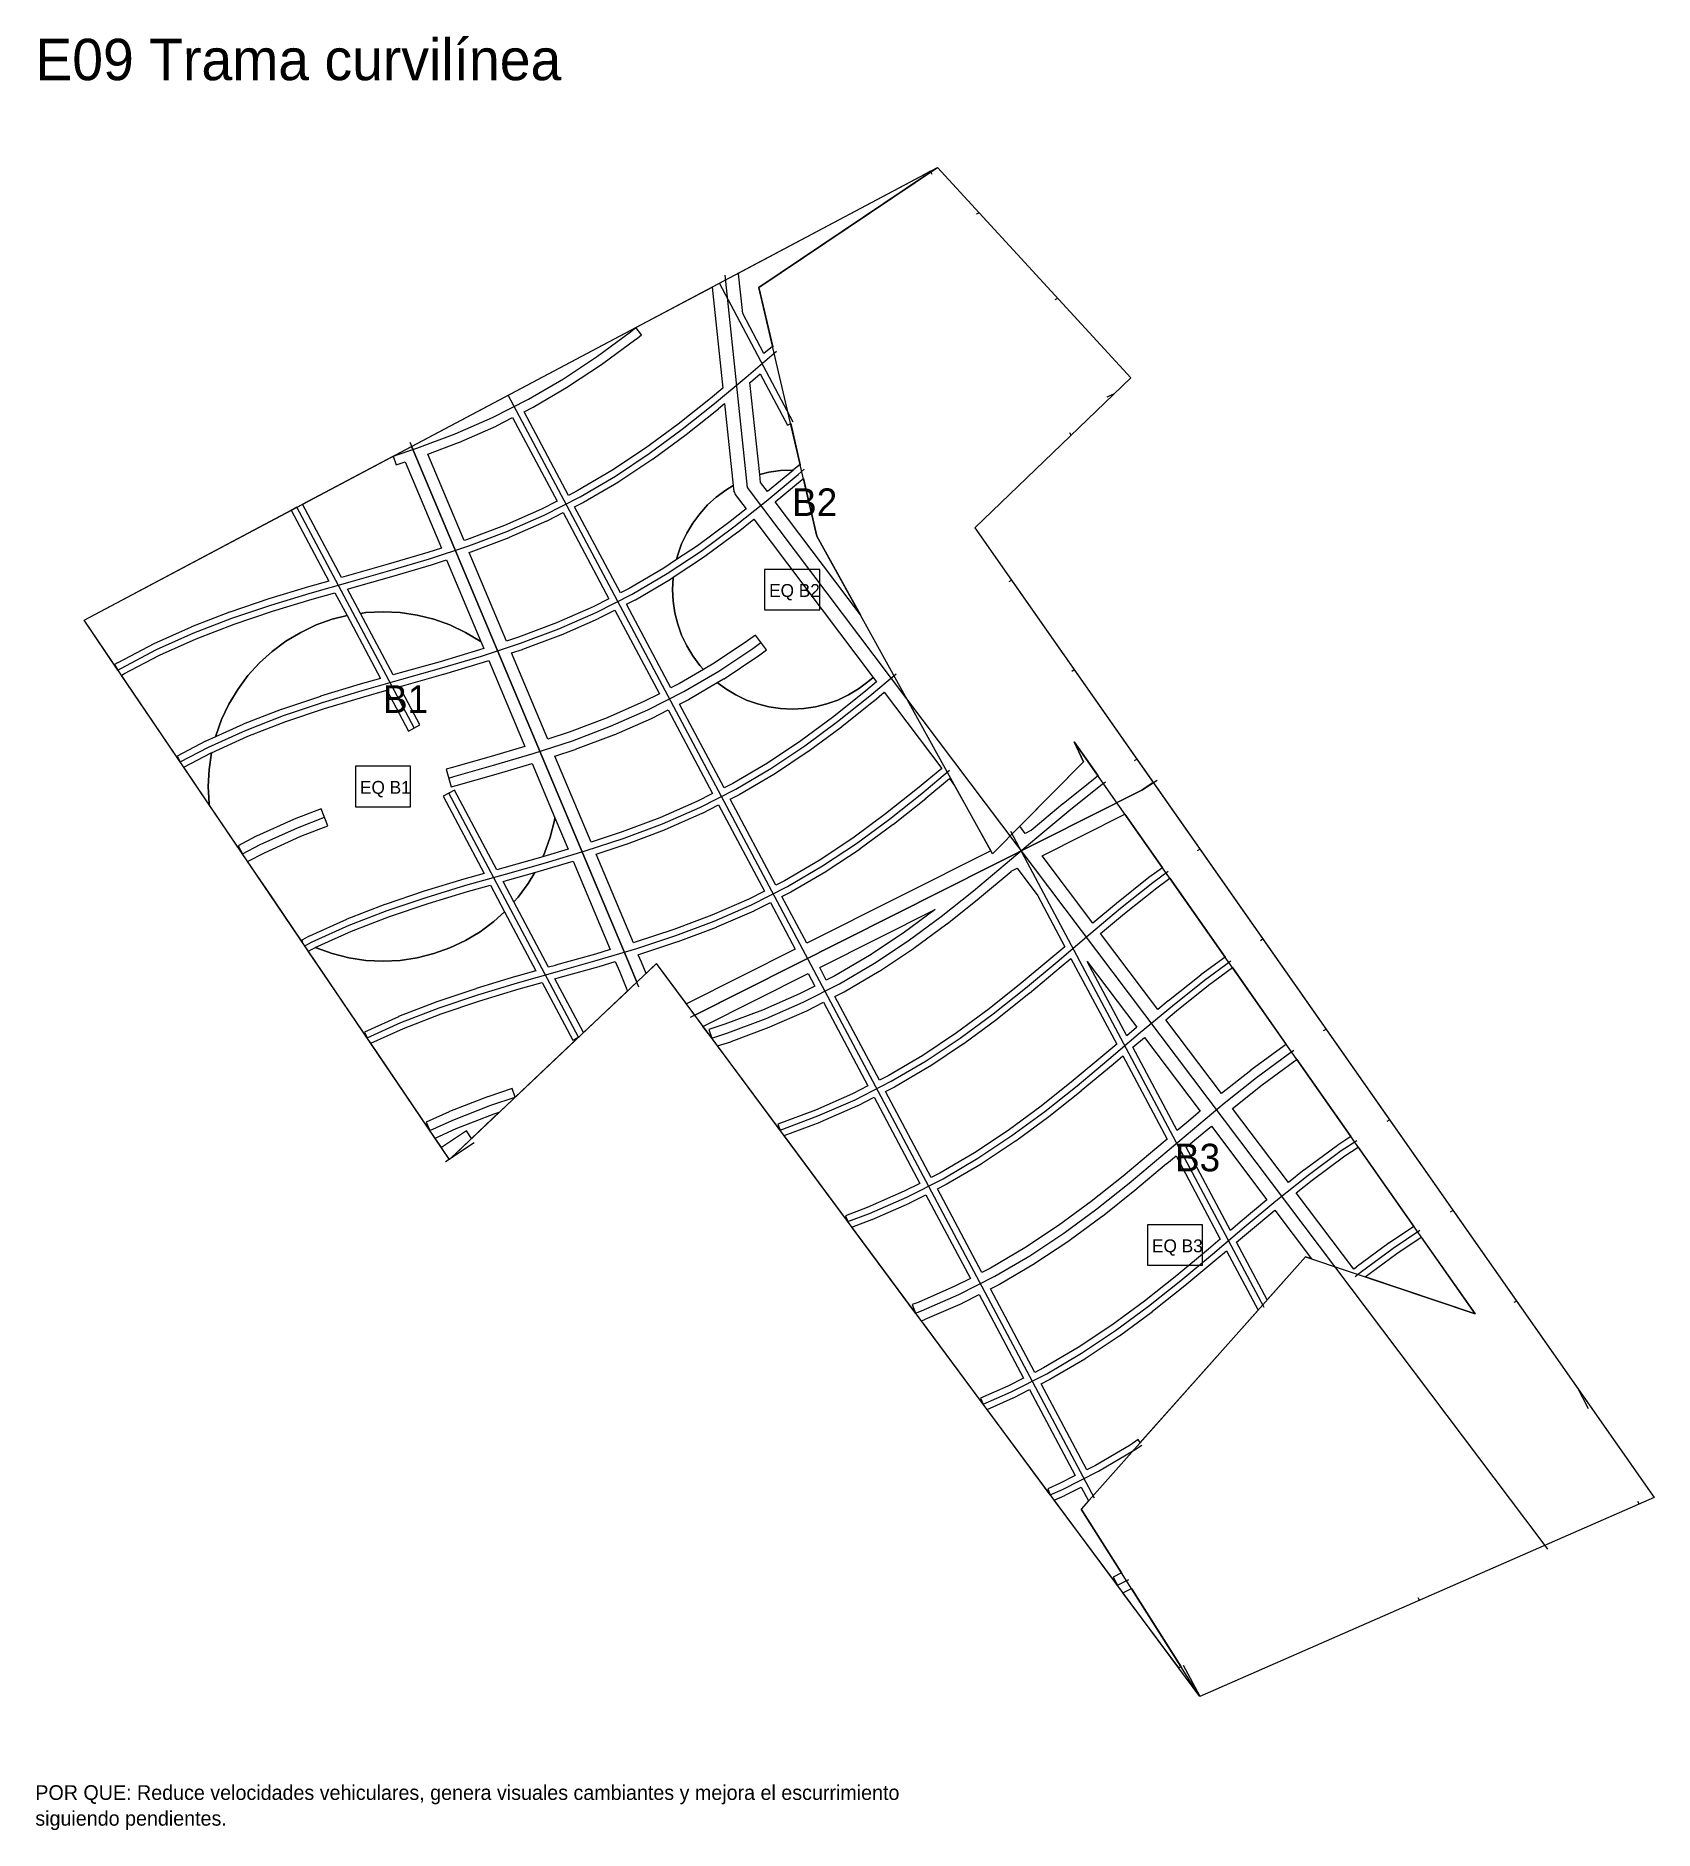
# Model space of a CAD drawing. Header units: metres. Extents: x 3873 to 16340, y -5213 to 3289.
# Drawn here: x 12581 to 14340, y -1013 to 938 of the extents above; entities that cross this region are included whole.
import ezdxf

# ---------------------------------------------------------------- set-up
doc = ezdxf.new("R2010")
doc.units = ezdxf.units.M
for name, color, linetype, lineweight, plot in [('EQUIPAMIENTO', 5, 'Continuous', 0, False), ('LIMITE-INTERVENCION', 30, 'Continuous', 0, False), ('MANZANAS-PROPUESTAS', 33, 'Continuous', 0, False), ('SECTORES', 1, 'Continuous', 0, False), ('TEXTO', 7, 'Continuous', 0, False), ('VERDE-OBLIGATORIO', 3, 'Continuous', 0, False), ('VERDE-PROPUESTO', 82, 'Continuous', 0, False), ('VIA-BOULEVARD', 30, 'Continuous', 0, False), ('VIA-PRIMARIA', 1, 'Continuous', 0, False), ('VIA-SECUNDARIA', 8, 'Continuous', 0, False), ('VIA-TERCIARIA', 9, 'Continuous', 0, False)]:
    doc.layers.add(name, color=color, linetype=linetype, lineweight=lineweight, plot=plot)

msp = doc.modelspace()

# ---------------------------------------------------------------- texts
at = {"layer": 'EQUIPAMIENTO'}
for s, p in [('EQ B2', (13377.8, 328.1)), ('EQ B1', (12933, 114)), ('EQ B3', (13794.1, -384.5))]:
    msp.add_text(s, height=14, dxfattribs=at).set_placement(p)
at = {"layer": 'SECTORES'}
for s, p in [('B2', (13402.8, 416.1)), ('B1', (12958, 202)), ('B3', (13819.1, -296.5))]:
    msp.add_text(s, height=30, dxfattribs=at).set_placement(p)
at = {"layer": 'TEXTO'}
for s, height, p in [('E09 Trama curvilínea', 45, (12580, 890)), ('POR QUE: Reduce velocidades vehiculares, genera visuales cambiantes y mejora el escurrimiento', 16, (12580, -980)), ('siguiendo pendientes.', 16, (12580, -1008))]:
    msp.add_text(s, height=height, dxfattribs=at).set_placement(p)

# ---------------------------------------------------------------- linework, layer by layer
at = {"layer": 'EQUIPAMIENTO'}
for points in [[(13372.8, 314.1), (13432.8, 314.1), (13432.8, 358.1), (13372.8, 358.1), (13372.8, 314.1)], [(12928, 100), (12988, 100), (12988, 144), (12928, 144), (12928, 100)], [(13789.1, -398.5), (13849.1, -398.5), (13849.1, -354.5), (13789.1, -354.5), (13789.1, -398.5)]]:
    msp.add_lwpolyline(points, close=True, dxfattribs=at)
at = {"layer": 'LIMITE-INTERVENCION'}
msp.add_lwpolyline([(12633, 303), (13561, 795), (13771.2, 566.4), (13601.5, 403.2), (14340, -651), (13846.2, -867.6), (13255.3, -70.6), (13030.2, -283.5), (12633, 303)], close=True, dxfattribs=at)
at = {"layer": 'MANZANAS-PROPUESTAS'}
for points in [[(13547.2, 787.7), (13547.9, 786.2), (13366.7, 664.7), (13381.7, 600.2), (13381.5, 600.5), (13372.2, 592.7), (13349.1, 636.3), (13344.5, 679.5), (13342.9, 679.4), (13553.4, 791), (13547.2, 787.7)], [(13327.5, 555), (13313.9, 543.7), (13279, 516), (13243.4, 489.7), (13206.9, 465.4), (13169.2, 443.3), (13159.8, 438.5), (13111.4, 529.4), (13120.7, 534.2), (13121.3, 534.4), (13159.3, 556.8), (13159.8, 557.1), (13196.6, 581.6), (13197, 581.9), (13232.9, 608.3), (13233.2, 608.5), (13239, 613.2), (13232.8, 621), (13315.9, 665), (13327.5, 555)], [(13411.4, 472.2), (13404.8, 466.6), (13404.2, 466.1), (13402.8, 466.1), (13390.1, 465.5), (13377.5, 463.6), (13367.6, 461.2), (13357, 561.4), (13357.4, 561.8), (13357.5, 561.8), (13368, 570.8), (13397.8, 514.8), (13401.3, 516.6), (13411.7, 471.9), (13411.4, 472.2)], [(13166.3, 426.1), (13175.7, 430.9), (13176.1, 431.1), (13214.1, 453.4), (13214.5, 453.6), (13251.3, 478.1), (13251.6, 478.3), (13287.5, 504.8), (13287.7, 504.9), (13322.7, 532.8), (13322.8, 532.9), (13329.3, 538.3), (13338.7, 449.1), (13330.6, 444.2), (13320.3, 436.6), (13310.9, 428.1), (13302.3, 418.6), (13294.7, 408.4), (13288.2, 397.4), (13282.7, 385.9), (13278.4, 373.9), (13277.1, 368.7), (13263.2, 359.4), (13225.5, 337.3), (13216.1, 332.5), (13166.3, 426.1)], [(13006.7, 483.5), (13040, 496), (13040.4, 496.2), (13080.9, 513.9), (13081.5, 514.2), (13098.9, 523.1), (13147.3, 432.1), (13130.3, 423.4), (13090.1, 405.9), (13048.9, 390.3), (13046.3, 389.5), (13006.7, 483.5)], [(12972.2, 471.7), (12982.1, 474.9), (13021.5, 381.3), (13006.6, 376.4), (12963.7, 363.6), (12920.3, 351.4), (12920.3, 351.4), (12912.8, 349.2), (12870.4, 428.9), (12969.1, 481.2), (12972.2, 471.7)], [(12858, 422.3), (12899, 345.3), (12877, 339), (12876.9, 339), (12833.9, 326), (12833.7, 325.9), (12791.3, 311.7), (12791, 311.6), (12749.7, 295.5), (12749.3, 295.4), (12709, 277.2), (12708.7, 277.1), (12669.6, 256.6), (12669.3, 256.4), (12666.2, 254.6), (12669.8, 248.6), (12633, 303), (12864.2, 425.6), (12858, 422.3)], [(13051.7, 376.5), (13053.4, 377.1), (13053.7, 377.2), (13095.2, 392.8), (13095.6, 393), (13136.1, 410.7), (13136.4, 410.9), (13153.9, 419.8), (13203.6, 326.2), (13186.6, 317.5), (13146.5, 299.9), (13105.2, 284.4), (13092.2, 280.1), (13051.7, 376.5)], [(13064.3, 279.5), (13063.6, 280), (13047.6, 289.6), (13030.7, 297.6), (13013.2, 303.8), (12995.1, 308.4), (12976.6, 311.1), (12958, 312), (12939.4, 311.1), (12933.5, 310.2), (12919.5, 336.6), (12924.2, 337.9), (12967.5, 350.2), (12967.6, 350.2), (13010.7, 363), (13010.9, 363.1), (13026.9, 368.4), (13064.3, 279.5)], [(12676.3, 244.3), (12715, 264.6), (12754.9, 282.5), (12796, 298.4), (12838, 312.6), (12880.9, 325.6), (12905.7, 332.7), (12918.9, 307.9), (12902.9, 303.8), (12885.3, 297.6), (12868.5, 289.6), (12852.5, 280), (12837.5, 268.9), (12823.7, 256.4), (12811.1, 242.6), (12800, 227.6), (12790.5, 211.6), (12782.5, 194.7), (12776.2, 177.2), (12775.9, 176), (12765.4, 171.3), (12765, 171.1), (12734.2, 155), (12737.4, 148.8), (12673.8, 242.8), (12676.3, 244.3)], [(13222.7, 320.2), (13232, 324.9), (13232.4, 325.1), (13270.5, 347.4), (13270.8, 347.6), (13273.5, 349.5), (13273.4, 348.9), (13272.8, 336.1), (13273.4, 323.4), (13275.3, 310.8), (13278.4, 298.4), (13282.7, 286.4), (13288.2, 274.9), (13294.7, 263.9), (13302.3, 253.7), (13306.4, 249.2), (13280.4, 234), (13271, 229.2), (13222.7, 320.2)], [(13097.7, 267.2), (13109.7, 271.1), (13110, 271.2), (13151.6, 286.9), (13151.9, 287), (13192.4, 304.7), (13192.8, 304.9), (13210.2, 313.8), (13258.6, 222.9), (13241.7, 214.3), (13201.7, 196.8), (13160.5, 181.2), (13137.1, 173.5), (13097.7, 267.2)], [(13494.6, 235.6), (13482.9, 225.9), (13448, 198.1), (13412.4, 171.8), (13375.9, 147.5), (13338.2, 125.4), (13328.8, 120.6), (13280.4, 211.5), (13289.7, 216.3), (13290.3, 216.6), (13321.4, 234.9), (13330.6, 228.1), (13341.5, 221.5), (13353.1, 216), (13365.1, 211.7), (13377.5, 208.6), (13390.1, 206.8), (13402.8, 206.1), (13415.6, 206.8), (13428.2, 208.6), (13440.5, 211.7), (13452.6, 216), (13464.1, 221.5), (13475, 228.1), (13485.3, 235.7), (13490.8, 240.6), (13494.6, 235.6)], [(13503, 224.4), (13565.4, 141.7), (13539.3, 119.9), (13504.4, 92.1), (13468.8, 65.9), (13432.2, 41.6), (13394.5, 19.4), (13385.1, 14.7), (13335.4, 108.2), (13344.7, 113), (13345.1, 113.2), (13383.1, 135.5), (13383.5, 135.7), (13420.3, 160.3), (13420.6, 160.5), (13456.5, 186.9), (13456.7, 187.1), (13491.7, 215), (13491.9, 215.1), (13503, 224.4)], [(13268, 205.2), (13316.3, 114.3), (13299.3, 105.6), (13259.1, 88), (13217.9, 72.5), (13184.2, 61.4), (13144.8, 155), (13167, 162.3), (13167.4, 162.5), (13209, 178.1), (13209.5, 178.3), (13249.9, 196), (13250.5, 196.3), (13268, 205.2)], [(12741.4, 142.9), (12771.3, 158.6), (12771.6, 158.7), (12768.9, 140.6), (12768, 122), (12768.9, 103.4), (12769.1, 102), (12741.4, 142.9)], [(13732.7, 131.4), (13732.4, 131.2), (13697.4, 103.2), (13697.2, 103.1), (13662.6, 74.2), (13662.5, 74.2), (13662.5, 74.1), (13656.3, 71), (13650.4, 78.8), (13719.7, 148.7), (13709.6, 170.5), (13735.5, 133.5), (13732.7, 131.4)], [(13418.7, -48.5), (13391.7, 2.3), (13401.1, 7.1), (13401.4, 7.3), (13439.5, 29.6), (13439.8, 29.8), (13476.7, 54.3), (13476.9, 54.5), (13512.8, 80.9), (13513, 81.1), (13548.1, 109), (13548.2, 109.1), (13573.8, 130.5), (13579.8, 122.5), (13618.7, 52.1), (13418.7, -48.5)], [(13322.9, 101.9), (13372.6, 8.3), (13355.6, -0.4), (13315.5, -17.9), (13274.2, -33.5), (13232, -47.4), (13230.2, -48), (13189.6, 48.4), (13222.4, 59.2), (13222.7, 59.3), (13264.2, 75), (13264.6, 75.1), (13305.1, 92.8), (13305.4, 93), (13322.9, 101.9)], [(13159.2, 53.7), (13132.7, 45.7), (13131.7, 45.5), (13133.6, 49.3), (13139.8, 66.9), (13144.4, 85), (13144.8, 88), (13159.2, 53.7)], [(13790.8, 23), (13790.6, 22.9), (13755.6, -5.1), (13755.4, -5.2), (13729.8, -26.5), (13674.6, 46.7), (13764.6, 91.9), (13805.4, 33.7), (13790.8, 23)], [(13138.1, -74.6), (13100.3, -3.5), (13104.9, 1.5), (13116, 16.5), (13123.2, 28.5), (13136.6, 32.3), (13136.6, 32.3), (13164.7, 40.7), (13205.1, -55.4), (13189, -60.2), (13145.7, -72.4), (13145.7, -72.5), (13138.1, -74.6)], [(13641.1, 29.8), (13647.4, 33), (13669.9, 3.1), (13699.3, -52.3), (13686.4, -63.2), (13652, -92), (13617.1, -119.8), (13581.4, -146), (13544.9, -170.4), (13507.2, -192.5), (13497.8, -197.3), (13449.4, -106.3), (13458.8, -101.6), (13459.3, -101.3), (13497.3, -79), (13497.8, -78.7), (13534.7, -54.1), (13535.1, -53.9), (13570.9, -27.4), (13571.2, -27.2), (13606.3, 0.7), (13606.5, 0.9), (13641, 29.7), (13641.1, 29.8), (13641.1, 29.8)], [(13847.2, -82.9), (13847, -83.1), (13811.9, -111), (13811.8, -111.1), (13800.6, -120.4), (13738.2, -37.7), (13764.3, -16), (13799.2, 11.8), (13813.4, 22.3), (13873.5, -63.5), (13847.2, -82.9)], [(12884, -53.3), (12884.4, -53.1), (12885.3, -53.5), (12902.9, -59.8), (12921, -64.3), (12939.4, -67.1), (12958, -68), (12976.6, -67.1), (12995.1, -64.3), (13013.2, -59.8), (13030.7, -53.5), (13047.6, -45.5), (13063.6, -36), (13078.6, -24.9), (13090.2, -14.3), (13124.3, -78.5), (13102.3, -84.8), (13102.2, -84.8), (13059.2, -97.8), (13059, -97.9), (13016.7, -112.2), (13016.4, -112.3), (12975, -128.3), (12974.7, -128.4), (12937.9, -145), (12940.7, -151.4), (12876.8, -57), (12884, -53.3)], [(13244, -81.3), (13239, -69.1), (13239, -69), (13235.6, -60.9), (13236.1, -60.8), (13236.3, -60.7), (13278.7, -46.7), (13279, -46.6), (13320.6, -31), (13320.9, -30.8), (13361.4, -13.1), (13361.8, -12.9), (13379.2, -4.1), (13406.2, -54.8), (13287.8, -114.4), (13255.3, -70.6), (13244, -81.3)], [(13449.4, -83.9), (13440, -88.6), (13432.8, -75), (13558.3, -11.8), (13523.4, -37.6), (13487, -61.9), (13449.4, -83.9)], [(13144.8, -87.2), (13149.5, -85.9), (13192.9, -73.7), (13193, -73.6), (13210.5, -68.4), (13215, -79), (13223.8, -100.4), (13175.9, -145.7), (13144.8, -87.2)], [(13504.4, -209.6), (13513.7, -204.9), (13514.1, -204.6), (13552.1, -182.3), (13552.5, -182.1), (13589.3, -157.6), (13589.6, -157.4), (13625.5, -131), (13625.7, -130.8), (13660.7, -102.9), (13660.9, -102.8), (13695.4, -73.9), (13695.5, -73.9), (13706, -64.9), (13755.7, -158.2), (13742.8, -169.2), (13708.3, -197.9), (13673.4, -225.7), (13637.8, -252), (13601.2, -276.3), (13563.5, -298.4), (13554.1, -303.2), (13504.4, -209.6)], [(13723.7, -68.2), (13777.5, -139.7), (13777.2, -140), (13777.2, -140), (13766.6, -149), (13723.7, -68.2)], [(13938, -159.8), (13937.6, -160), (13901.7, -186.5), (13901.4, -186.7), (13869.6, -212), (13809, -131.6), (13820.7, -121.9), (13855.6, -94.1), (13881.5, -75), (13940, -158.4), (13938, -159.8)], [(13098.6, -206.3), (13072.1, -215.3), (13071.6, -215.4), (13030.3, -231.4), (13029.8, -231.7), (13004.8, -242.9), (13008.9, -252), (12944.7, -157.3), (12980.2, -141.3), (13021.3, -125.4), (13063.4, -111.2), (13106.2, -98.2), (13131.1, -91.2), (13164.5, -154), (13170.6, -150.7), (13101.8, -215.8), (13098.6, -206.3)], [(13420.3, -81.3), (13427.6, -95), (13410.7, -103.6), (13370.7, -121.1), (13329.5, -136.6), (13312.4, -142.3), (13315.5, -151.8), (13305.9, -138.9), (13420.3, -81.3)], [(13336, -155.5), (13336.4, -155.4), (13378, -139.7), (13378.5, -139.5), (13418.9, -121.8), (13419.5, -121.6), (13437, -112.7), (13485.3, -203.6), (13468.3, -212.3), (13428.1, -229.8), (13387.2, -245.3), (13389.7, -251.8), (13321.8, -160.2), (13336, -155.5)], [(13773.3, -161.6), (13786, -150.9), (13846.5, -231.2), (13831.6, -243.6), (13831.6, -243.7), (13821.5, -252.2), (13773.3, -161.6)], [(13560.7, -315.6), (13570.1, -310.8), (13570.4, -310.6), (13608.5, -288.3), (13608.8, -288.1), (13645.7, -263.5), (13646, -263.4), (13681.8, -236.9), (13682, -236.8), (13717.1, -208.8), (13717.2, -208.7), (13751.8, -179.9), (13751.8, -179.8), (13762.4, -170.9), (13810.6, -261.5), (13797.2, -272.8), (13762.7, -301.6), (13727.9, -329.3), (13692.4, -355.5), (13656, -379.7), (13618.4, -401.7), (13609.1, -406.5), (13560.7, -315.6)], [(13996, -268.2), (13995.7, -268.4), (13959.8, -294.8), (13959.6, -295), (13942.5, -308.6), (13881.7, -228), (13913.7, -202.5), (13949.2, -176.3), (13951.5, -174.8), (14010.2, -258.7), (13996, -268.2)], [(13048.7, -252.5), (13021.5, -270.7), (13014.6, -260.4), (13037.7, -250), (13078.7, -234.1), (13084.4, -232.2), (13054.2, -260.8), (13048.7, -252.5)], [(13433.3, -242.9), (13433.6, -242.7), (13474.1, -225), (13474.5, -224.8), (13491.9, -216), (13541.7, -309.6), (13524.6, -318.2), (13484.5, -335.8), (13460.9, -344.7), (13463.4, -351.2), (13394, -257.7), (13433.3, -242.9)], [(13889.9, -351.9), (13889.8, -351.9), (13879.3, -360.9), (13831.1, -270.3), (13844.5, -258.9), (13858.6, -247.2), (13919.1, -327.5), (13889.9, -351.9)], [(14052.3, -374.2), (14052, -374.4), (14016.2, -400.8), (14016, -401), (14013.5, -402.9), (13950.9, -319.8), (13968.3, -306), (14003.9, -279.8), (14018.3, -270.2), (14078.8, -356.5), (14052.3, -374.2)], [(13868.3, -370.1), (13855.5, -381.1), (13821, -409.8), (13786.1, -437.6), (13750.5, -463.9), (13713.9, -488.2), (13676.2, -510.3), (13666.8, -515.1), (13618.4, -424.2), (13627.8, -419.4), (13628.3, -419.1), (13666.3, -396.8), (13666.8, -396.5), (13703.7, -372), (13704.1, -371.7), (13739.9, -345.3), (13740.2, -345.1), (13775.3, -317.1), (13775.5, -317), (13810, -288.1), (13810.1, -288.1), (13820.2, -279.5), (13868.3, -370.1)], [(13489.6, -348.8), (13489.9, -348.7), (13530.4, -331), (13530.8, -330.8), (13548.2, -321.9), (13596.6, -412.9), (13579.7, -421.5), (13539.7, -439), (13533.5, -441.3), (13537.1, -450.6), (13467.7, -357.1), (13489.6, -348.8)], [(13886, -373.5), (13898.9, -362.6), (13927.5, -338.7), (13967.4, -391.6), (13961, -389.4), (13919.3, -436.3), (13886, -373.5)], [(14060.2, -385.7), (14086.8, -368), (14145.3, -451.5), (14025.7, -411.2), (14060.2, -385.7)], [(13779.1, -588.2), (13770.2, -594.2), (13732.5, -616.3), (13723.1, -621.1), (13673.4, -527.5), (13682.7, -522.7), (13683.1, -522.5), (13721.1, -500.2), (13721.5, -500), (13758.4, -475.5), (13758.6, -475.3), (13794.5, -448.8), (13794.7, -448.7), (13829.8, -420.7), (13829.9, -420.6), (13864.4, -391.8), (13864.5, -391.8), (13875.1, -382.8), (13909.4, -447.4), (13781.3, -591.5), (13779.1, -588.2)], [(13547, -457.6), (13547.5, -457.4), (13588, -439.7), (13588.5, -439.4), (13606, -430.5), (13654.3, -521.5), (13637.3, -530.1), (13607.6, -543.1), (13610.4, -549.6), (13543.3, -459), (13547, -457.6)], [(13643.1, -542.9), (13643.5, -542.7), (13660.9, -533.8), (13710.7, -627.4), (13693.6, -636.1), (13680.7, -641.8), (13683.5, -648.2), (13614.7, -555.3), (13643.1, -542.9)], [(13751.9, -737.7), (13756.5, -746.6), (13687.8, -653.9), (13699.4, -648.8), (13699.8, -648.7), (13717.2, -639.8), (13725.1, -654.6), (13717, -663.8), (13760.9, -733.1), (13751.9, -737.7)], [(13823.2, -836.5), (13762.5, -754.7), (13771.7, -750.1), (13825.7, -835.2), (13823.2, -836.5)]]:
    msp.add_lwpolyline(points, close=True, dxfattribs=at)
at = {"layer": 'SECTORES'}
for points in [[(12989.1, 491.8), (13561, 795), (13771.2, 566.4), (13601.5, 403.2), (13795.5, 126.3), (13783, 118), (13296.9, -126.6), (13255.3, -70.6), (13233.9, -90.8), (13227, -74), (12992, 485), (12989.1, 491.8)], [(13030.2, -283.5), (13030, -283.1), (12633, 303), (12989.1, 491.8), (12992, 485), (13227, -74), (13233.9, -90.8), (13032.1, -281.7), (13030.2, -283.5)], [(13795.5, 126.3), (14340, -651), (13846.2, -867.6), (13296.9, -126.6), (13783, 118), (13795.5, 126.3)]]:
    msp.add_lwpolyline(points, close=True, dxfattribs=at)
at = {"layer": 'VERDE-OBLIGATORIO'}
msp.add_lwpolyline([(14145.3, -451.5), (13709.6, 170.5), (13719.7, 148.7), (13620.6, 48.7), (13429.8, 394.3), (13366.7, 664.7), (13561, 795), (13771.2, 566.4), (13601.5, 403.2), (14340, -651), (13846.2, -867.6), (13717, -663.8), (13961, -389.4), (14145.3, -451.5)], close=True, dxfattribs=at)
at = {"layer": 'VERDE-PROPUESTO'}
for points in [[(13282.7, 385.9), (13288.2, 397.4), (13294.7, 408.4), (13302.3, 418.6), (13310.9, 428.1), (13320.3, 436.6), (13330.6, 444.2), (13338.7, 449.1), (13339.1, 445.4), (13339.3, 444.1), (13339.6, 442.8), (13340, 441.5), (13340.6, 440.3), (13341.3, 439.1), (13342, 438), (13352.7, 423.8), (13335.4, 410), (13299.8, 383.7), (13277.1, 368.7), (13278.4, 373.9), (13282.7, 385.9)], [(13390.1, 465.5), (13402.8, 466.1), (13404.2, 466.1), (13376.1, 442.6), (13368.5, 452.7), (13367.6, 461.2), (13377.5, 463.6), (13390.1, 465.5)], [(13384.5, 431.4), (13413.8, 455.8), (13413.8, 455.9), (13415.2, 457), (13429.8, 394.3), (13477.1, 308.7), (13384.5, 431.4)], [(13475, 228.1), (13464.1, 221.5), (13452.6, 216), (13440.5, 211.7), (13428.2, 208.6), (13415.6, 206.8), (13402.8, 206.1), (13390.1, 206.8), (13377.5, 208.6), (13365.1, 211.7), (13353.1, 216), (13341.5, 221.5), (13330.6, 228.1), (13321.4, 234.9), (13328.3, 238.9), (13328.8, 239.2), (13365.7, 263.7), (13366.1, 264), (13374.8, 270.4), (13362.9, 286.5), (13354.4, 280.2), (13317.9, 256), (13306.4, 249.2), (13302.3, 253.7), (13294.7, 263.9), (13288.2, 274.9), (13282.7, 286.4), (13278.4, 298.4), (13275.3, 310.8), (13273.4, 323.4), (13272.8, 336.1), (13273.4, 348.9), (13273.5, 349.5), (13307.7, 372.2), (13307.9, 372.4), (13343.8, 398.8), (13344, 399), (13361.1, 412.6), (13490.8, 240.6), (13485.3, 235.7), (13475, 228.1)], [(12782.5, 194.7), (12790.5, 211.6), (12800, 227.6), (12811.1, 242.6), (12823.7, 256.4), (12837.5, 268.9), (12852.5, 280), (12868.5, 289.6), (12885.3, 297.6), (12902.9, 303.8), (12918.9, 307.9), (12955.3, 239.3), (12933.3, 233.1), (12933.2, 233.1), (12890.2, 220.1), (12890, 220), (12847.7, 205.7), (12847.4, 205.6), (12806, 189.6), (12805.7, 189.4), (12775.9, 176), (12776.2, 177.2), (12782.5, 194.7)], [(12958, 312), (12976.6, 311.1), (12995.1, 308.4), (13013.2, 303.8), (13030.7, 297.6), (13047.6, 289.6), (13063.6, 280), (13064.3, 279.5), (13067.5, 271.9), (13063, 270.4), (13020, 257.7), (12976.7, 245.4), (12976.7, 245.4), (12969.1, 243.3), (12933.5, 310.2), (12939.4, 311.1), (12958, 312)], [(13089.4, 33.5), (13089.3, 33.5), (13081.8, 31.4), (13035.8, 117.8), (13023.4, 111.3), (13068, 27.4), (13046, 21.2), (13045.9, 21.2), (13002.9, 8.1), (13002.7, 8.1), (12960.3, -6.2), (12960.1, -6.3), (12918.7, -22.3), (12918.3, -22.5), (12878.1, -40.6), (12877.7, -40.8), (12869.6, -45), (12870.4, -46.5), (12869.3, -46), (12830.9, 10.9), (12810.8, 40.5), (12829, 50), (12868.7, 67.9), (12897.9, 79.2), (12890.7, 97.8), (12861.3, 86.4), (12860.8, 86.2), (12820.5, 68.1), (12820, 67.8), (12800.5, 57.6), (12805.2, 48.8), (12769.1, 102), (12768.9, 103.4), (12768, 122), (12768.9, 140.6), (12771.6, 158.7), (12811.2, 176.6), (12852.3, 192.5), (12894.4, 206.7), (12937.2, 219.6), (12962, 226.7), (12985.7, 182.3), (12998, 188.9), (12975.8, 230.6), (12980.5, 231.9), (13023.9, 244.2), (13024, 244.2), (13067.1, 257.1), (13067.3, 257.1), (13072.9, 259), (13112.2, 165.5), (13075.5, 154.6), (13032.2, 142.3), (13032.2, 142.3), (13026.6, 140.8), (13032.1, 121.5), (13037.6, 123.1), (13081, 135.4), (13081.2, 135.4), (13120, 147), (13144.8, 88), (13144.4, 85), (13139.8, 66.9), (13133.6, 49.3), (13131.7, 45.5), (13089.4, 33.5)], [(13104.9, 1.5), (13100.3, -3.5), (13088.5, 18.7), (13093.2, 20), (13123.2, 28.5), (13116, 16.5), (13104.9, 1.5)], [(13063.6, -36), (13047.6, -45.5), (13030.7, -53.5), (13013.2, -59.8), (12995.1, -64.3), (12976.6, -67.1), (12958, -68), (12939.4, -67.1), (12921, -64.3), (12902.9, -59.8), (12885.3, -53.5), (12884.4, -53.1), (12923.9, -35.3), (12965, -19.4), (13007, -5.2), (13049.9, 7.7), (13074.7, 14.8), (13090.2, -14.3), (13078.6, -24.9), (13063.6, -36)]]:
    msp.add_lwpolyline(points, close=True, dxfattribs=at)
at = {"layer": 'VIA-BOULEVARD'}
msp.add_lwpolyline([(12987.1, 496.4), (12992, 485), (13227, -74), (13235.9, -95.8)], dxfattribs=at)
at = {"layer": 'VIA-PRIMARIA'}
for points in [[(13329.6, 678), (13354, 447), (14218, -699), (14224.1, -707.3)], [(13292.3, -128.9), (13783, 118), (13799.7, 129)], [(13025.8, -285.9), (13057.1, -265)]]:
    msp.add_lwpolyline(points, dxfattribs=at)
at = {"layer": 'VIA-SECUNDARIA'}
for points in [[(12969.1, 481.2), (12994.9, 489.7), (13036.4, 505.3), (13076.9, 523.1), (13116.2, 543.1), (13154.2, 565.4), (13191.1, 589.9), (13227, 616.3), (13232.8, 621)], [(13745.4, 545.7), (13753.3, 549.2)], [(13029.4, 131.1), (13034.9, 132.7), (13078.3, 145), (13121.4, 157.8), (13163.9, 171.8), (13205.4, 187.5), (13245.9, 205.2), (13285.2, 225.2), (13323.2, 247.5), (13360.1, 272), (13368.9, 278.5)], [(13775.1, 150.2), (13777.6, 151.8)], [(13315.5, -151.8), (13332.9, -146), (13374.5, -130.4), (13414.9, -112.7), (13454.2, -92.7), (13492.3, -70.3), (13529.1, -45.8), (13565, -19.4), (13600, 8.5), (13634.6, 37.4), (13669, 66.6), (13703.6, 95.4), (13738.6, 123.3), (13743.7, 127)], [(12805.2, 48.8), (12824.6, 59), (12864.9, 77.1), (12894.3, 88.5)], [(13980.7, -143.4), (13983.3, -141.8)], [(13537.1, -450.6), (13543.5, -448.2), (13583.9, -430.5), (13623.2, -410.5), (13661.3, -388.2), (13698.1, -363.7), (13734, -337.2), (13769.1, -309.3), (13803.6, -280.5), (13838, -251.3), (13872.6, -222.4), (13907.7, -194.5), (13943.5, -168.1), (13948.2, -164.9)], [(13008.9, -252), (13033.9, -240.8), (13075.3, -224.7), (13101.8, -215.8)], [(14187.8, -438.9), (14190.5, -437.5)], [(13756.5, -746.6), (13769, -740.2)]]:
    msp.add_lwpolyline(points, dxfattribs=at)
at = {"layer": 'VIA-TERCIARIA'}
for points in [[(13555.2, 787.5), (13553.4, 791)], [(13603.3, 744.5), (13606.1, 745.9)], [(13404, 518), (13323.7, 669.2)], [(13688.8, 651.6), (13691.7, 652.9)], [(12669.8, 248.6), (12672.9, 250.4), (12711.9, 270.9), (12752.2, 289), (12793.6, 305), (12835.9, 319.3), (12878.9, 332.3), (12922.2, 344.6), (12965.6, 356.9), (13008.7, 369.7), (13051.2, 383.7), (13092.8, 399.4), (13133.3, 417.1), (13172.5, 437.1), (13210.6, 459.4), (13247.4, 484), (13283.3, 510.4), (13318.4, 538.3), (13352.9, 567.2), (13386, 595.2)], [(13731.6, -651.9), (13093.9, 547.4)], [(13706.1, 503.8), (13704.6, 506.5)], [(12737.4, 148.8), (12768.3, 164.9), (12808.5, 183), (12849.9, 199.1), (12892.2, 213.4), (12935.2, 226.4), (12978.6, 238.7), (13022, 250.9), (13065.1, 263.8), (13107.5, 277.8), (13149.1, 293.4), (13189.6, 311.2), (13228.9, 331.2), (13266.9, 353.5), (13303.8, 378), (13339.6, 404.4), (13374.7, 432.4), (13409.3, 461.2), (13415.9, 466.9)], [(12991.8, 185.6), (12864.2, 425.6)], [(13638.8, 344.7), (13641.2, 346.5)], [(12872.9, -51.2), (12880.9, -47), (12921.2, -28.9), (12962.6, -12.8), (13004.9, 1.4), (13047.9, 14.5), (13091.3, 26.8), (13134.6, 39), (13177.7, 51.9), (13220.2, 65.9), (13261.8, 81.5), (13302.3, 99.3), (13341.5, 119.2), (13379.6, 141.6), (13416.5, 166.1), (13452.3, 192.5), (13487.4, 220.5), (13516, 244.4)], [(13706.9, 247.5), (13709.4, 249.2)], [(12940.7, -151.4), (12977.5, -134.8), (13018.9, -118.8), (13061.2, -104.5), (13104.2, -91.5), (13147.6, -79.2), (13191, -66.9), (13234.1, -54.1), (13276.5, -40.1), (13318.1, -24.4), (13358.6, -6.7), (13397.9, 13.3), (13435.9, 35.6), (13472.8, 60.1), (13508.6, 86.6), (13543.7, 114.5), (13573.8, 139.6)], [(13170.6, -150.7), (13029.6, 114.6)], [(13915.9, -444.7), (13640.6, 73.1)], [(13843.6, 52.3), (13846.1, 54)], [(13389.7, -251.8), (13430.8, -236.3), (13471.3, -218.6), (13510.6, -198.6), (13548.6, -176.3), (13585.5, -151.8), (13621.3, -125.3), (13656.4, -97.4), (13691, -68.6), (13725.3, -39.4), (13759.9, -10.5), (13795, 17.4), (13811.8, 29.8)], [(13912.2, -45.5), (13914.7, -43.8)], [(13463.4, -351.2), (13487.1, -342.3), (13527.6, -324.6), (13566.9, -304.6), (13604.9, -282.2), (13641.8, -257.7), (13677.7, -231.3), (13712.7, -203.4), (13747.3, -174.5), (13781.7, -145.3), (13816.3, -116.5), (13851.3, -88.6), (13879.9, -67.5)], [(14049.7, -241.9), (14052.3, -240.4)], [(13610.4, -549.6), (13640.3, -536.5), (13679.6, -516.5), (13717.6, -494.2), (13754.5, -469.6), (13790.3, -443.2), (13825.4, -415.3), (13860, -386.4), (13894.4, -357.2), (13928.9, -328.4), (13964, -300.5), (13999.8, -274), (14016.8, -262.8)], [(14118.7, -340.4), (14121.3, -338.9)], [(14014.9, -410.7), (14020.3, -406.4), (14056.2, -380), (14085.3, -360.6)], [(14268.8, -554.6), (14257.3, -532.9)], [(13683.5, -648.2), (13696.6, -642.4), (13735.9, -622.4), (13773.9, -600.1), (13783, -594.1)], [(14323.8, -658.1), (14322.4, -655.4)], [(14085.1, -762.8), (14083.6, -760.2)], [(13846.3, -867.6), (13828.3, -833.8)]]:
    msp.add_lwpolyline(points, dxfattribs=at)

msp.set_redraw_order([(e.dxf.handle, doc.entitydb.next_handle()) for e in msp.query("TEXT MTEXT ATTDEF DIMENSION ARC_DIMENSION")])  # texts and dimensions are drawn at this point

doc.saveas('drawing.dxf')
